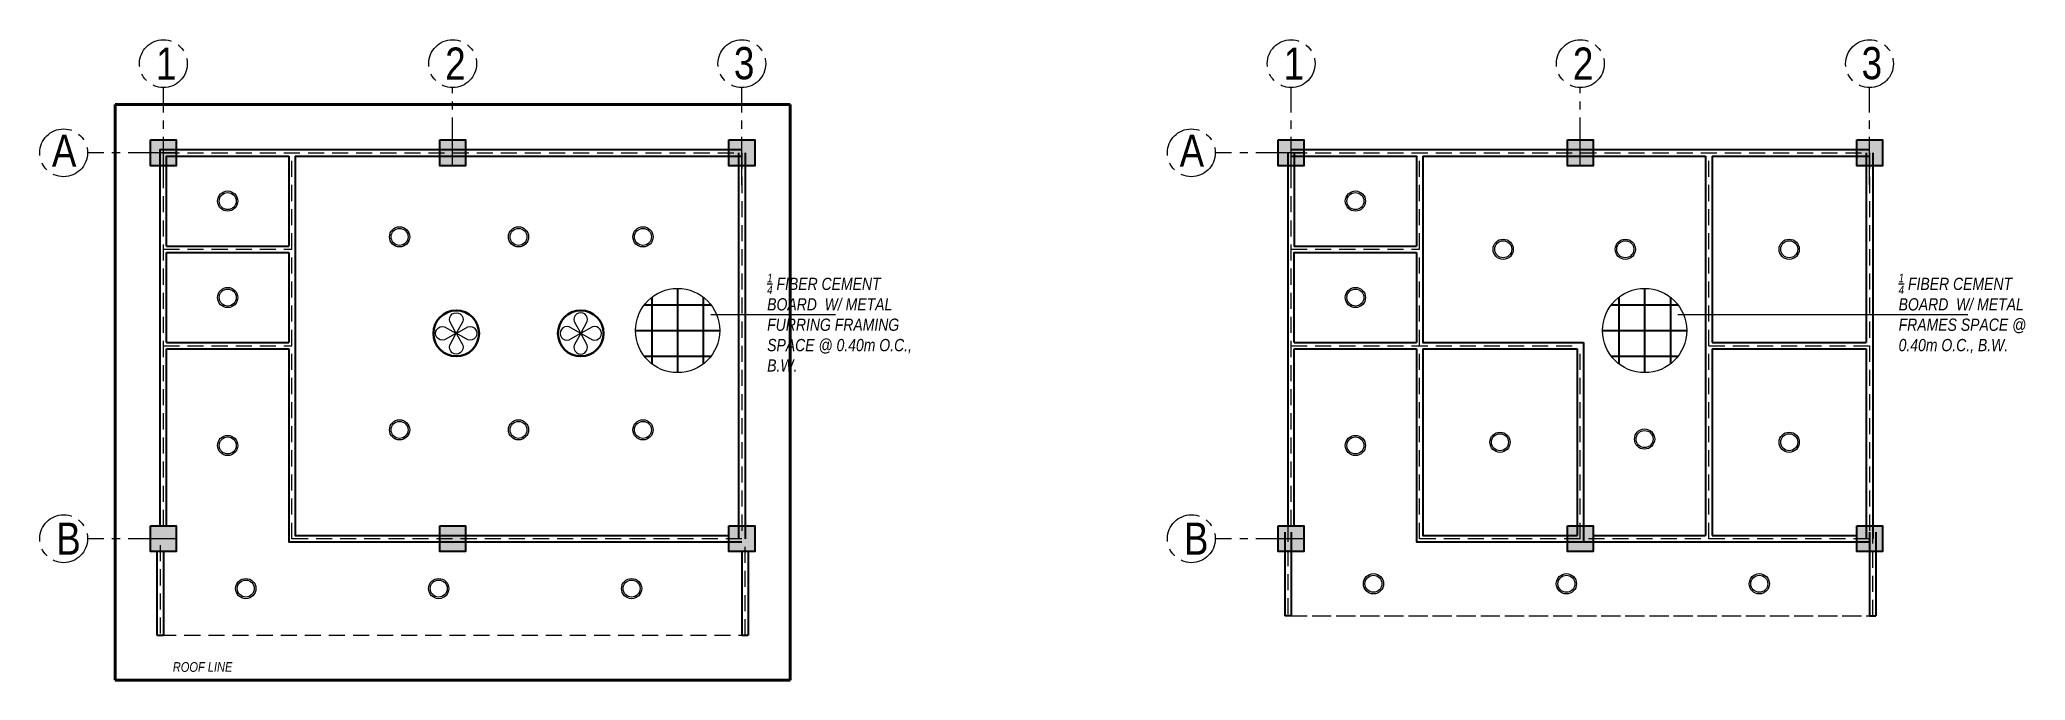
# Model space of a CAD drawing. Header units: metres. Extents: x -460 to 31334, y -1777 to 24987.
# Drawn here: x 7.74 to 38.64, y -797.09 to -787.13 of the extents above; entities that cross this region are included whole.
import ezdxf

# ---------------------------------------------------------------- set-up
doc = ezdxf.new("R2010")
doc.units = ezdxf.units.M
doc.header["$MEASUREMENT"] = 0
doc.linetypes.add('CENTER2', pattern=[1.125, 0.75, -0.125, 0.125, -0.125])
doc.linetypes.add('DASHED2', pattern=[0.375, 0.25, -0.125])
for name, color, linetype in [('01 FURNITURE', 8, 'Continuous'), ('Anno_Flr. Level', 1, 'Continuous'), ('wall', 7, 'Continuous')]:
    doc.layers.add(name, color=color, linetype=linetype)
for name, color, linetype, lineweight in [('Arch_Door', 1, 'Continuous', 18), ('COLUMNS', 5, 'Continuous', 25), ('MECHANICAL', 5, 'Continuous', 30)]:
    doc.layers.add(name, color=color, linetype=linetype, lineweight=lineweight)
doc.styles.add('AN100', font='ARIALN.TTF', dxfattribs={"height": 0.25})
doc.styles.get("Standard").update_dxf_attribs({"font": 'arial.ttf'})

msp = doc.modelspace()

# ---------------------------------------------------------------- texts
at = {"layer": 'Anno_Flr. Level', "color": 1, "lineweight": 9, "width": 2.40275, "attachment_point": 1}
for s, insert, char_height in [('\\A1;{\\fArial Narrow|b0|i1|c0|p34;\\H0.7x;\\S1/4;\\H1.42857x; FIBER CEMENT BOARD  W/ METAL FURRING FRAMING SPACE @ 0.40m O.C., B.W. }', (19.06082, -790.76914), 0.19), ('\\A1;{\\fArial Narrow|b0|i1|c0|p34;\\H0.7x;\\S1/4;\\H1.42857x; FIBER CEMENT BOARD  W/ METAL  FRAMES SPACE @ 0.40m O.C., B.W. }', (36.66572, -790.76914), 0.19), ('\\A1;\\pi0.73859;{\\fArial Narrow|b0|i1|c0|p34;ROOF LINE }', (9.0747, -796.80987), 0.15)]:
    msp.add_mtext(s, dxfattribs=dict(at, insert=insert, char_height=char_height))
at = {"layer": 'Arch_Door', "color": 5, "linetype": 'Continuous', "char_height": 0.5, "width": 0.1151731, "attachment_point": 1, "style": 'AN100'}
for s, insert in [('{\\C3;1}', (9.55123, -787.25421)), ('{\\C3;2}', (14.05122, -787.25465)), ('{\\C3;3}', (18.54357, -787.24701)), ('{\\C3;1}', (27.09768, -787.25421)), ('{\\C3;2}', (31.59768, -787.25465)), ('{\\C3;3}', (36.09003, -787.24701)), ('{\\C3;A}', (7.93191, -788.60812)), ('{\\C3;A}', (25.47836, -788.60812)), ('{\\C3;B}', (7.99849, -794.64025)), ('{\\C3;B}', (25.54495, -794.64025))]:
    msp.add_mtext(s, dxfattribs=dict(at, insert=insert))

# ---------------------------------------------------------------- hatches: boundary and pattern name
at = {"layer": 'COLUMNS'}
h = msp.add_hatch(color=256, dxfattribs=at)
h.dxf.hatch_style = 1
h.paths.add_polyline_path([(9.46688, -788.69118), (9.86688, -788.69118), (9.86688, -789.09118), (9.46688, -789.09118)])
h = msp.add_hatch(color=256, dxfattribs=at)
h.dxf.hatch_style = 1
h.paths.add_polyline_path([(13.96688, -788.69118), (14.36688, -788.69118), (14.36688, -789.09118), (13.96688, -789.09118)])
h = msp.add_hatch(color=256, dxfattribs=at)
h.dxf.hatch_style = 1
h.paths.add_polyline_path([(18.46688, -788.69118), (18.86688, -788.69118), (18.86688, -789.09118), (18.46688, -789.09118)])
h = msp.add_hatch(color=256, dxfattribs=at)
h.dxf.hatch_style = 1
h.paths.add_polyline_path([(27.01333, -788.69118), (27.41333, -788.69118), (27.41333, -789.09118), (27.01333, -789.09118)])
h = msp.add_hatch(color=256, dxfattribs=at)
h.dxf.hatch_style = 1
h.paths.add_polyline_path([(31.51333, -788.69118), (31.91333, -788.69118), (31.91333, -789.09118), (31.51333, -789.09118)])
h = msp.add_hatch(color=256, dxfattribs=at)
h.dxf.hatch_style = 1
h.paths.add_polyline_path([(36.01333, -788.69118), (36.41333, -788.69118), (36.41333, -789.09118), (36.01333, -789.09118)])
h = msp.add_hatch(color=256, dxfattribs=at)
h.dxf.hatch_style = 1
h.paths.add_polyline_path([(9.46688, -794.69118), (9.86688, -794.69118), (9.86688, -795.09118), (9.46688, -795.09118)])
h = msp.add_hatch(color=256, dxfattribs=at)
h.dxf.hatch_style = 1
h.paths.add_polyline_path([(13.96688, -794.69118), (14.36688, -794.69118), (14.36688, -795.09118), (13.96688, -795.09118)])
h = msp.add_hatch(color=256, dxfattribs=at)
h.dxf.hatch_style = 1
h.paths.add_polyline_path([(18.46688, -794.69118), (18.86688, -794.69118), (18.86688, -795.09118), (18.46688, -795.09118)])
h = msp.add_hatch(color=256, dxfattribs=at)
h.dxf.hatch_style = 1
h.paths.add_polyline_path([(27.01333, -794.69118), (27.41333, -794.69118), (27.41333, -795.09118), (27.01333, -795.09118)])
h = msp.add_hatch(color=256, dxfattribs=at)
h.dxf.hatch_style = 1
h.paths.add_polyline_path([(31.51333, -794.69118), (31.91333, -794.69118), (31.91333, -795.09118), (31.51333, -795.09118)])
h = msp.add_hatch(color=256, dxfattribs=at)
h.dxf.hatch_style = 1
h.paths.add_polyline_path([(36.01333, -794.69118), (36.41333, -794.69118), (36.41333, -795.09118), (36.01333, -795.09118)])

# ---------------------------------------------------------------- linework, layer by layer
for p, q in [((27.11333, -794.79118), (27.11333, -796.09118)), ((27.21333, -794.79118), (27.21333, -796.09118)), ((36.21333, -794.79118), (36.21333, -796.09118)), ((36.31333, -794.79118), (36.31333, -796.09118)), ((9.56688, -795.09118), (9.56688, -796.39118)), ((9.66688, -795.09118), (9.66688, -796.39118)), ((18.66688, -795.09118), (18.66688, -796.39118)), ((18.76688, -795.09118), (18.76688, -796.39118)), ((27.21333, -796.09118), (27.11333, -796.09118)), ((36.21333, -796.09118), (36.31333, -796.09118)), ((9.56688, -796.39118), (9.66688, -796.39118)), ((18.66688, -796.39118), (18.76688, -796.39118))]:
    msp.add_line(p, q)
at = {"color": 13, "lineweight": 5, "true_color": 0xf45b43}
msp.add_lwpolyline([(36.21333, -796.09118), (36.21333, -795.09118)], dxfattribs=at)
at = {"lineweight": 5}
for centre, radius in [((10.66688, -789.64118), 0.15724), ((10.66688, -789.64118), 0.13224), ((28.21333, -789.64118), 0.15724), ((28.21333, -789.64118), 0.13224), ((13.34171, -790.19809), 0.15724), ((13.34171, -790.19809), 0.13224), ((15.19188, -790.19809), 0.15724), ((15.19188, -790.19809), 0.13224), ((17.12873, -790.19809), 0.15724), ((17.12873, -790.19809), 0.13224), ((30.51333, -790.39118), 0.15724), ((30.51333, -790.39118), 0.13224), ((32.41333, -790.39118), 0.15724), ((32.41333, -790.39118), 0.13224), ((34.96333, -790.39118), 0.15724), ((34.96333, -790.39118), 0.13224), ((10.66688, -791.14118), 0.15724), ((10.66688, -791.14118), 0.13224), ((28.21333, -791.14118), 0.15724), ((28.21333, -791.14118), 0.13224), ((13.34171, -793.19809), 0.15724), ((15.19188, -793.19809), 0.15724), ((17.12873, -793.19809), 0.15724), ((10.66688, -793.44118), 0.15724), ((10.66688, -793.44118), 0.13224), ((13.34171, -793.19809), 0.13224), ((15.19188, -793.19809), 0.13224), ((17.12873, -793.19809), 0.13224), ((28.21333, -793.44118), 0.15724), ((28.21333, -793.44118), 0.13224), ((30.46333, -793.39118), 0.15724), ((30.46333, -793.39118), 0.13224), ((32.71333, -793.34118), 0.15724), ((32.71333, -793.34118), 0.13224), ((34.96333, -793.39118), 0.15724), ((34.96333, -793.39118), 0.13224), ((10.94832, -795.66618), 0.15724), ((13.95003, -795.66618), 0.15724), ((16.95175, -795.66618), 0.15724), ((28.49477, -795.59118), 0.15724), ((28.49477, -795.59118), 0.13224), ((31.49649, -795.59118), 0.15724), ((31.49649, -795.59118), 0.13224), ((34.49821, -795.59118), 0.15724), ((34.49821, -795.59118), 0.13224), ((10.94832, -795.66618), 0.13224), ((13.95003, -795.66618), 0.13224), ((16.95175, -795.66618), 0.13224)]:
    msp.add_circle(centre, radius, dxfattribs=at)
at = {"layer": '01 FURNITURE', "color": 18, "linetype": 'CENTER2', "lineweight": 9, "true_color": 0x000000}
for p, q in [((9.66688, -789.39118), (9.66688, -787.87706)), ((14.16688, -789.09118), (14.16688, -787.8775)), ((18.66688, -789.39118), (18.66688, -787.87794)), ((27.21333, -789.39118), (27.21333, -787.87706)), ((31.71333, -789.09118), (31.71333, -787.8775)), ((36.21333, -789.39118), (36.21333, -787.87794))]:
    msp.add_line(p, q, dxfattribs=at)
at = {"layer": '01 FURNITURE', "color": 1, "lineweight": 40}
for p, q in [((8.91688, -788.14118), (8.91688, -797.09118)), ((8.91688, -788.14118), (19.41688, -788.14118)), ((19.41688, -788.14118), (19.41688, -797.09118)), ((8.91688, -797.09118), (19.41688, -797.09118))]:
    msp.add_line(p, q, dxfattribs=at)
at = {"layer": '01 FURNITURE', "color": 18, "linetype": 'DASHED2', "lineweight": 13, "true_color": 0x000000}
for p, q in [((9.66688, -794.69118), (9.66688, -788.89118)), ((9.66688, -788.89118), (18.66688, -788.89118)), ((11.66688, -794.89118), (11.66688, -788.89118)), ((18.66688, -788.89118), (18.66688, -794.89118)), ((27.21333, -794.69118), (27.21333, -788.89118)), ((27.21333, -788.89118), (36.21333, -788.89118)), ((29.21333, -794.89118), (29.21333, -788.89118)), ((33.71333, -794.89118), (33.71333, -788.89118)), ((36.21333, -788.89118), (36.21333, -794.89118)), ((31.71333, -794.89118), (31.71333, -791.89118)), ((18.66688, -794.89118), (11.66688, -794.89118)), ((36.21333, -794.89118), (29.21333, -794.89118))]:
    msp.add_line(p, q, dxfattribs=at)
at = {"layer": '01 FURNITURE', "color": 4, "lineweight": 25}
for p, q in [((17.26748, -791.13537), (17.26748, -792.17282)), ((17.66748, -790.99906), (17.66748, -792.30913)), ((18.06748, -791.13537), (18.06748, -792.17282)), ((32.31393, -791.13537), (32.31393, -792.17282)), ((32.71393, -790.99906), (32.71393, -792.30913)), ((33.11393, -791.13537), (33.11393, -792.17282)), ((17.14876, -791.25409), (18.1862, -791.25409)), ((32.19521, -791.25409), (33.23265, -791.25409)), ((17.01244, -791.65409), (18.32251, -791.65409)), ((32.0589, -791.65409), (33.36897, -791.65409)), ((17.14876, -792.05409), (18.1862, -792.05409)), ((32.19521, -792.05409), (33.23265, -792.05409))]:
    msp.add_line(p, q, dxfattribs=at)
at = {"layer": '01 FURNITURE', "color": 18, "lineweight": 9, "true_color": 0x000000}
msp.add_line((18.1825, -791.40429), (20.12329, -791.40429), dxfattribs=at)
at = {"layer": '01 FURNITURE', "color": 18, "linetype": 'CENTER2', "lineweight": 9, "true_color": 0x000000}
for points in [[(9.86688, -788.89118), (8.48606, -788.89118)], [(27.41333, -788.89118), (26.03251, -788.89118)], [(9.86688, -794.89118), (8.48606, -794.89118)], [(27.41333, -794.89118), (26.03251, -794.89118)]]:
    msp.add_lwpolyline(points, dxfattribs=at)
at = {"layer": '01 FURNITURE', "color": 18, "linetype": 'DASHED2', "lineweight": 13, "true_color": 0x000000}
for points in [[(9.66688, -790.39118), (11.66688, -790.39118)], [(27.21333, -790.39118), (29.21333, -790.39118)], [(9.66688, -791.89118), (11.66688, -791.89118)], [(27.21333, -791.89118), (31.71333, -791.89118)], [(33.71333, -791.89118), (36.21333, -791.89118)], [(27.16333, -794.69118), (27.16333, -796.09118), (36.26333, -796.09118), (36.26333, -794.69118)], [(9.61688, -794.99118), (9.61688, -796.39118), (18.71688, -796.39118), (18.71688, -794.99118)], [(27.21333, -796.09118), (36.21333, -796.09118)]]:
    msp.add_lwpolyline(points, dxfattribs=at)
at = {"layer": '01 FURNITURE', "color": 18, "lineweight": 9, "true_color": 0x000000}
msp.add_lwpolyline([(33.22895, -791.40429), (37.74498, -791.40429)], dxfattribs=at)
at = {"layer": '01 FURNITURE', "color": 18, "linetype": 'CENTER2', "lineweight": 9, "true_color": 0x000000}
for centre in [(9.66688, -787.50514), (14.16687, -787.50558), (18.66687, -787.50558), (27.21333, -787.50514), (31.71333, -787.50558), (36.21333, -787.50558), (8.11414, -788.89118), (25.66059, -788.89118), (8.11414, -794.89118), (25.66059, -794.89118)]:
    msp.add_circle(centre, 0.37192, dxfattribs=at)
at = {"layer": '01 FURNITURE', "color": 1, "lineweight": 13}
for centre in [(17.66748, -791.65409), (32.71393, -791.65409)]:
    msp.add_circle(centre, 0.65503, dxfattribs=at)
at = {"layer": 'COLUMNS'}
for points in [[(9.46688, -788.69118), (9.86688, -788.69118), (9.86688, -789.09118), (9.46688, -789.09118)], [(13.96688, -788.69118), (14.36688, -788.69118), (14.36688, -789.09118), (13.96688, -789.09118)], [(18.46688, -788.69118), (18.86688, -788.69118), (18.86688, -789.09118), (18.46688, -789.09118)], [(27.01333, -788.69118), (27.41333, -788.69118), (27.41333, -789.09118), (27.01333, -789.09118)], [(31.51333, -788.69118), (31.91333, -788.69118), (31.91333, -789.09118), (31.51333, -789.09118)], [(36.01333, -788.69118), (36.41333, -788.69118), (36.41333, -789.09118), (36.01333, -789.09118)], [(9.46688, -794.69118), (9.86688, -794.69118), (9.86688, -795.09118), (9.46688, -795.09118)], [(13.96688, -794.69118), (14.36688, -794.69118), (14.36688, -795.09118), (13.96688, -795.09118)], [(18.46688, -794.69118), (18.86688, -794.69118), (18.86688, -795.09118), (18.46688, -795.09118)], [(27.01333, -794.69118), (27.41333, -794.69118), (27.41333, -795.09118), (27.01333, -795.09118)], [(31.51333, -794.69118), (31.91333, -794.69118), (31.91333, -795.09118), (31.51333, -795.09118)], [(36.01333, -794.69118), (36.41333, -794.69118), (36.41333, -795.09118), (36.01333, -795.09118)]]:
    msp.add_lwpolyline(points, close=True, dxfattribs=at)
at = {"layer": 'MECHANICAL', "color": 2, "lineweight": 18, "ltscale": 20}
for points in [[(14.2188, -791.68981), (14.12124, -791.51583, -1.36020705), (14.32565, -791.51583), (14.22809, -791.68981)], [(16.16495, -791.68981), (16.26251, -791.51583, 1.36020705), (16.0581, -791.51583), (16.15566, -791.68981)], [(14.21517, -791.70273), (14.04119, -791.8003, -1.36020705), (14.04119, -791.59588), (14.21517, -791.69344)], [(14.22809, -791.70637), (14.32565, -791.88035, -1.36020705), (14.12124, -791.88035), (14.2188, -791.70637)], [(14.23173, -791.69344), (14.40571, -791.59588, -1.36020705), (14.40571, -791.8003), (14.23173, -791.70273)], [(16.15202, -791.69344), (15.97804, -791.59588, 1.36020705), (15.97804, -791.8003), (16.15202, -791.70273)], [(16.15566, -791.70637), (16.0581, -791.88035, 1.36020705), (16.26251, -791.88035), (16.16495, -791.70637)], [(16.16859, -791.70273), (16.34257, -791.8003, 1.36020705), (16.34257, -791.59588), (16.16859, -791.69344)]]:
    msp.add_lwpolyline(points, format="xyb", dxfattribs=at)
at = {"layer": 'MECHANICAL', "ltscale": 20}
for centre in [(14.22345, -791.69809), (16.1603, -791.69809)]:
    msp.add_circle(centre, 0.3557, dxfattribs=at)
at = {"layer": 'MECHANICAL', "color": 2, "lineweight": 18, "ltscale": 20}
for centre in [(14.22345, -791.69809), (16.1603, -791.69809)]:
    msp.add_circle(centre, 0.00949, dxfattribs=at)
at = {"layer": 'wall'}
for points in [[(9.61688, -794.69118), (9.61688, -788.84118), (18.66688, -788.84118)], [(9.71688, -790.34118), (9.71688, -788.94118), (11.61688, -788.94118)], [(11.61688, -788.94118), (11.61688, -790.34118)], [(11.71688, -788.94118), (18.66688, -788.94118)], [(11.71688, -788.94118), (11.71688, -794.84118), (18.46688, -794.84118)], [(18.61688, -788.89118), (18.61688, -794.89118)], [(18.71688, -788.89118), (18.71688, -794.89118)], [(27.16333, -788.89118), (27.16333, -794.69118)], [(27.21333, -788.84118), (36.21333, -788.84118)], [(27.21333, -788.94118), (29.16333, -788.94118), (29.16333, -790.34118)], [(27.26333, -788.89118), (27.26333, -790.34118), (29.16333, -790.34118)], [(29.26333, -788.94118), (33.66333, -788.94118)], [(29.26333, -788.94118), (29.26333, -791.84118), (31.76333, -791.84118)], [(33.66333, -788.94118), (33.66333, -794.84118)], [(33.76333, -788.94118), (36.21333, -788.94118)], [(33.76333, -788.94118), (33.76333, -791.84118)], [(36.16333, -788.89118), (36.16333, -791.84118)], [(36.26333, -788.89118), (36.26333, -794.89118)], [(9.71688, -790.34118), (11.61688, -790.34118)], [(9.71688, -791.84118), (9.71688, -790.44118)], [(9.71688, -790.44118), (11.61688, -790.44118)], [(11.61688, -790.44118), (11.61688, -791.84118)], [(27.26333, -791.84118), (27.26333, -790.44118), (29.16333, -790.44118)], [(29.16333, -790.44118), (29.16333, -791.84118)], [(9.71688, -791.84118), (11.61688, -791.84118)], [(9.71688, -794.69118), (9.71688, -791.94118)], [(9.71688, -791.94118), (11.61688, -791.94118)], [(11.61688, -791.94118), (11.61688, -794.94118), (18.66688, -794.94118)], [(27.26333, -791.84118), (29.16333, -791.84118)], [(27.26333, -791.94118), (29.16333, -791.94118)], [(27.26333, -794.69118), (27.26333, -791.94118)], [(29.16333, -791.94118), (29.16333, -794.94118), (36.21333, -794.94118)], [(29.26333, -791.94118), (31.66333, -791.94118)], [(29.26333, -791.94118), (29.26333, -794.84118), (31.66333, -794.84118)], [(31.66333, -791.94118), (31.66333, -794.84118)], [(31.76333, -791.84118), (31.76333, -794.94118)], [(33.76333, -791.84118), (36.16333, -791.84118)], [(33.76333, -791.94118), (36.16333, -791.94118)], [(33.76333, -791.94118), (33.76333, -794.84118)], [(36.16333, -791.94118), (36.16333, -794.89118)], [(13.96688, -794.84118), (14.11688, -794.84118)], [(31.91333, -794.84118), (33.66333, -794.84118)], [(33.76333, -794.84118), (36.01333, -794.84118)]]:
    msp.add_lwpolyline(points, dxfattribs=at)

msp.set_redraw_order([(e.dxf.handle, doc.entitydb.next_handle()) for e in msp.query("TEXT MTEXT ATTDEF DIMENSION ARC_DIMENSION")])  # texts and dimensions are drawn at this point

doc.saveas('drawing.dxf')
